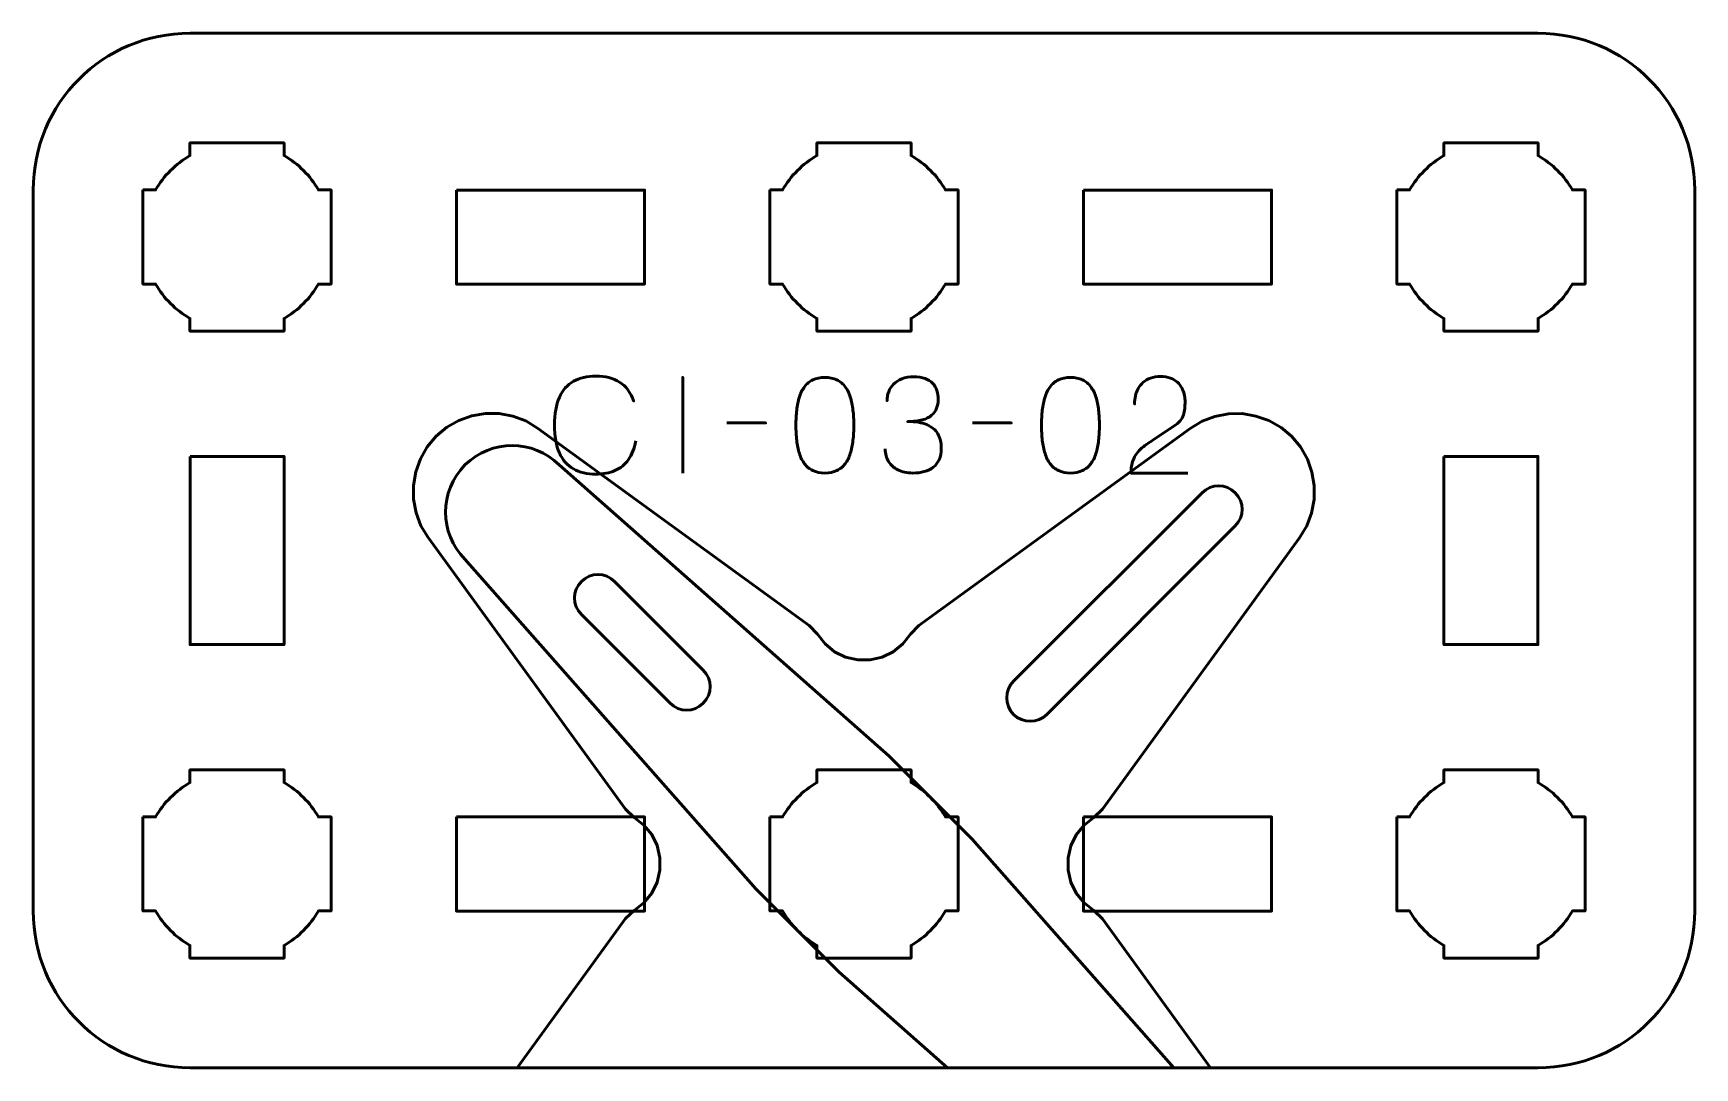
# Model space of a CAD drawing. Header units: centimetres. Extents: x -13.15 to -7.85, y -16.5 to -13.2.
import ezdxf

# ---------------------------------------------------------------- set-up
doc = ezdxf.new("R2010")
doc.units = ezdxf.units.CM
doc.header["$MEASUREMENT"] = 0
doc.layers.add('Layer 1', color=7, linetype='Continuous')

msp = doc.modelspace()

# ---------------------------------------------------------------- linework, layer by layer
at = {"layer": 'Layer 1', "lineweight": 53}
for points, knots in [([(-12.64994, -13.19997), (-12.64994, -13.19997), (-8.35007, -13.19997), (-8.35007, -13.19997), (-8.35007, -13.19997), (-8.07293, -13.19997), (-7.84997, -13.42306), (-7.84997, -13.70006), (-7.84997, -13.70006), (-7.84997, -13.70006), (-7.84997, -15.99993), (-7.84997, -15.99993), (-7.84997, -15.99993), (-7.84997, -16.27707), (-8.07293, -16.50003), (-8.35007, -16.50003), (-8.35007, -16.50003), (-8.35007, -16.50003), (-12.64994, -16.50003), (-12.64994, -16.50003), (-12.64994, -16.50003), (-12.92694, -16.50003), (-13.15003, -16.27707), (-13.15003, -15.99993), (-13.15003, -15.99993), (-13.15003, -15.99993), (-13.15003, -13.70006), (-13.15003, -13.70006), (-13.15003, -13.70006), (-13.15003, -13.42306), (-12.92694, -13.19997), (-12.64994, -13.19997)], [0, 0, 0, 0, 0.125, 0.125, 0.125, 0.125, 0.25, 0.25, 0.25, 0.25, 0.375, 0.375, 0.375, 0.375, 0.5, 0.5, 0.5, 0.5, 0.625, 0.625, 0.625, 0.625, 0.75, 0.75, 0.75, 0.75, 0.875, 0.875, 0.875, 0.875, 1, 1, 1, 1]), ([(-12.8, -13.69994), (-12.8, -13.69994), (-12.7598, -13.69994), (-12.7598, -13.69994), (-12.7598, -13.69994), (-12.73347, -13.65442), (-12.69551, -13.61649), (-12.65, -13.59016), (-12.65, -13.59016), (-12.65, -13.59016), (-12.65, -13.54994), (-12.65, -13.54994), (-12.65, -13.54994), (-12.65, -13.54994), (-12.35, -13.54994), (-12.35, -13.54994), (-12.35, -13.54994), (-12.35, -13.54994), (-12.35, -13.59013), (-12.35, -13.59013), (-12.35, -13.59013), (-12.30447, -13.61646), (-12.26648, -13.65441), (-12.24012, -13.69994), (-12.24012, -13.69994), (-12.24012, -13.69994), (-12.2, -13.69994), (-12.2, -13.69994), (-12.2, -13.69994), (-12.2, -13.69994), (-12.2, -13.84536), (-12.2, -13.84536), (-12.2, -13.84536), (-12.2, -13.84536), (-12.19994, -13.85001), (-12.19994, -13.85001), (-12.19994, -13.85001), (-12.19994, -13.85001), (-12.2, -13.85465), (-12.2, -13.85465), (-12.2, -13.85465), (-12.2, -13.85465), (-12.2, -13.99994), (-12.2, -13.99994), (-12.2, -13.99994), (-12.2, -13.99994), (-12.24007, -13.99994), (-12.24007, -13.99994), (-12.24007, -13.99994), (-12.26642, -14.04551), (-12.30442, -14.08352), (-12.35, -14.10988), (-12.35, -14.10988), (-12.35, -14.10988), (-12.35, -14.14994), (-12.35, -14.14994), (-12.35, -14.14994), (-12.35, -14.14994), (-12.49328, -14.14994), (-12.49328, -14.14994), (-12.49328, -14.14994), (-12.49328, -14.14994), (-12.49995, -14.15002), (-12.49995, -14.15002), (-12.49995, -14.15002), (-12.49995, -14.15002), (-12.50663, -14.14994), (-12.50663, -14.14994), (-12.50663, -14.14994), (-12.50663, -14.14994), (-12.65, -14.14994), (-12.65, -14.14994), (-12.65, -14.14994), (-12.65, -14.14994), (-12.65, -14.10984), (-12.65, -14.10984), (-12.65, -14.10984), (-12.69554, -14.08348), (-12.73352, -14.04549), (-12.75985, -13.99994), (-12.75985, -13.99994), (-12.75985, -13.99994), (-12.8, -13.99994), (-12.8, -13.99994), (-12.8, -13.99994), (-12.8, -13.99994), (-12.8, -13.69994), (-12.8, -13.69994)], [0, 0, 0, 0, 0.0454545, 0.0454545, 0.0454545, 0.0454545, 0.0909091, 0.0909091, 0.0909091, 0.0909091, 0.1363636, 0.1363636, 0.1363636, 0.1363636, 0.1818182, 0.1818182, 0.1818182, 0.1818182, 0.2272727, 0.2272727, 0.2272727, 0.2272727, 0.2727273, 0.2727273, 0.2727273, 0.2727273, 0.3181818, 0.3181818, 0.3181818, 0.3181818, 0.3636364, 0.3636364, 0.3636364, 0.3636364, 0.4090909, 0.4090909, 0.4090909, 0.4090909, 0.4545455, 0.4545455, 0.4545455, 0.4545455, 0.5, 0.5, 0.5, 0.5, 0.5454545, 0.5454545, 0.5454545, 0.5454545, 0.5909091, 0.5909091, 0.5909091, 0.5909091, 0.6363636, 0.6363636, 0.6363636, 0.6363636, 0.6818182, 0.6818182, 0.6818182, 0.6818182, 0.7272727, 0.7272727, 0.7272727, 0.7272727, 0.7727273, 0.7727273, 0.7727273, 0.7727273, 0.8181818, 0.8181818, 0.8181818, 0.8181818, 0.8636364, 0.8636364, 0.8636364, 0.8636364, 0.9090909, 0.9090909, 0.9090909, 0.9090909, 0.9545455, 0.9545455, 0.9545455, 0.9545455, 1, 1, 1, 1]), ([(-10.8, -13.69994), (-10.8, -13.69994), (-10.7598, -13.69994), (-10.7598, -13.69994), (-10.7598, -13.69994), (-10.73347, -13.65442), (-10.69551, -13.61649), (-10.65, -13.59016), (-10.65, -13.59016), (-10.65, -13.59016), (-10.65, -13.54994), (-10.65, -13.54994), (-10.65, -13.54994), (-10.65, -13.54994), (-10.35, -13.54994), (-10.35, -13.54994), (-10.35, -13.54994), (-10.35, -13.54994), (-10.35, -13.59013), (-10.35, -13.59013), (-10.35, -13.59013), (-10.30447, -13.61646), (-10.26648, -13.65441), (-10.24012, -13.69994), (-10.24012, -13.69994), (-10.24012, -13.69994), (-10.2, -13.69994), (-10.2, -13.69994), (-10.2, -13.69994), (-10.2, -13.69994), (-10.2, -13.84536), (-10.2, -13.84536), (-10.2, -13.84536), (-10.2, -13.84536), (-10.19994, -13.85001), (-10.19994, -13.85001), (-10.19994, -13.85001), (-10.19994, -13.85001), (-10.2, -13.85465), (-10.2, -13.85465), (-10.2, -13.85465), (-10.2, -13.85465), (-10.2, -13.99994), (-10.2, -13.99994), (-10.2, -13.99994), (-10.2, -13.99994), (-10.24007, -13.99994), (-10.24007, -13.99994), (-10.24007, -13.99994), (-10.26642, -14.04551), (-10.30442, -14.08352), (-10.35, -14.10988), (-10.35, -14.10988), (-10.35, -14.10988), (-10.35, -14.14994), (-10.35, -14.14994), (-10.35, -14.14994), (-10.35, -14.14994), (-10.49328, -14.14994), (-10.49328, -14.14994), (-10.49328, -14.14994), (-10.49328, -14.14994), (-10.49995, -14.15002), (-10.49995, -14.15002), (-10.49995, -14.15002), (-10.49995, -14.15002), (-10.50663, -14.14994), (-10.50663, -14.14994), (-10.50663, -14.14994), (-10.50663, -14.14994), (-10.65, -14.14994), (-10.65, -14.14994), (-10.65, -14.14994), (-10.65, -14.14994), (-10.65, -14.10984), (-10.65, -14.10984), (-10.65, -14.10984), (-10.69554, -14.08348), (-10.73352, -14.04549), (-10.75985, -13.99994), (-10.75985, -13.99994), (-10.75985, -13.99994), (-10.8, -13.99994), (-10.8, -13.99994), (-10.8, -13.99994), (-10.8, -13.99994), (-10.8, -13.69994), (-10.8, -13.69994)], [0, 0, 0, 0, 0.0454545, 0.0454545, 0.0454545, 0.0454545, 0.0909091, 0.0909091, 0.0909091, 0.0909091, 0.1363636, 0.1363636, 0.1363636, 0.1363636, 0.1818182, 0.1818182, 0.1818182, 0.1818182, 0.2272727, 0.2272727, 0.2272727, 0.2272727, 0.2727273, 0.2727273, 0.2727273, 0.2727273, 0.3181818, 0.3181818, 0.3181818, 0.3181818, 0.3636364, 0.3636364, 0.3636364, 0.3636364, 0.4090909, 0.4090909, 0.4090909, 0.4090909, 0.4545455, 0.4545455, 0.4545455, 0.4545455, 0.5, 0.5, 0.5, 0.5, 0.5454545, 0.5454545, 0.5454545, 0.5454545, 0.5909091, 0.5909091, 0.5909091, 0.5909091, 0.6363636, 0.6363636, 0.6363636, 0.6363636, 0.6818182, 0.6818182, 0.6818182, 0.6818182, 0.7272727, 0.7272727, 0.7272727, 0.7272727, 0.7727273, 0.7727273, 0.7727273, 0.7727273, 0.8181818, 0.8181818, 0.8181818, 0.8181818, 0.8636364, 0.8636364, 0.8636364, 0.8636364, 0.9090909, 0.9090909, 0.9090909, 0.9090909, 0.9545455, 0.9545455, 0.9545455, 0.9545455, 1, 1, 1, 1]), ([(-8.8, -13.69994), (-8.8, -13.69994), (-8.7598, -13.69994), (-8.7598, -13.69994), (-8.7598, -13.69994), (-8.73347, -13.65442), (-8.69551, -13.61649), (-8.65, -13.59016), (-8.65, -13.59016), (-8.65, -13.59016), (-8.65, -13.54994), (-8.65, -13.54994), (-8.65, -13.54994), (-8.65, -13.54994), (-8.35, -13.54994), (-8.35, -13.54994), (-8.35, -13.54994), (-8.35, -13.54994), (-8.35, -13.59013), (-8.35, -13.59013), (-8.35, -13.59013), (-8.30447, -13.61646), (-8.26648, -13.65441), (-8.24012, -13.69994), (-8.24012, -13.69994), (-8.24012, -13.69994), (-8.2, -13.69994), (-8.2, -13.69994), (-8.2, -13.69994), (-8.2, -13.69994), (-8.2, -13.84536), (-8.2, -13.84536), (-8.2, -13.84536), (-8.2, -13.84536), (-8.19994, -13.85001), (-8.19994, -13.85001), (-8.19994, -13.85001), (-8.19994, -13.85001), (-8.2, -13.85465), (-8.2, -13.85465), (-8.2, -13.85465), (-8.2, -13.85465), (-8.2, -13.99994), (-8.2, -13.99994), (-8.2, -13.99994), (-8.2, -13.99994), (-8.24007, -13.99994), (-8.24007, -13.99994), (-8.24007, -13.99994), (-8.26642, -14.04551), (-8.30442, -14.08352), (-8.35, -14.10988), (-8.35, -14.10988), (-8.35, -14.10988), (-8.35, -14.14994), (-8.35, -14.14994), (-8.35, -14.14994), (-8.35, -14.14994), (-8.49328, -14.14994), (-8.49328, -14.14994), (-8.49328, -14.14994), (-8.49328, -14.14994), (-8.49995, -14.15002), (-8.49995, -14.15002), (-8.49995, -14.15002), (-8.49995, -14.15002), (-8.50663, -14.14994), (-8.50663, -14.14994), (-8.50663, -14.14994), (-8.50663, -14.14994), (-8.65, -14.14994), (-8.65, -14.14994), (-8.65, -14.14994), (-8.65, -14.14994), (-8.65, -14.10984), (-8.65, -14.10984), (-8.65, -14.10984), (-8.69554, -14.08348), (-8.73352, -14.04549), (-8.75985, -13.99994), (-8.75985, -13.99994), (-8.75985, -13.99994), (-8.8, -13.99994), (-8.8, -13.99994), (-8.8, -13.99994), (-8.8, -13.99994), (-8.8, -13.69994), (-8.8, -13.69994)], [0, 0, 0, 0, 0.0454545, 0.0454545, 0.0454545, 0.0454545, 0.0909091, 0.0909091, 0.0909091, 0.0909091, 0.1363636, 0.1363636, 0.1363636, 0.1363636, 0.1818182, 0.1818182, 0.1818182, 0.1818182, 0.2272727, 0.2272727, 0.2272727, 0.2272727, 0.2727273, 0.2727273, 0.2727273, 0.2727273, 0.3181818, 0.3181818, 0.3181818, 0.3181818, 0.3636364, 0.3636364, 0.3636364, 0.3636364, 0.4090909, 0.4090909, 0.4090909, 0.4090909, 0.4545455, 0.4545455, 0.4545455, 0.4545455, 0.5, 0.5, 0.5, 0.5, 0.5454545, 0.5454545, 0.5454545, 0.5454545, 0.5909091, 0.5909091, 0.5909091, 0.5909091, 0.6363636, 0.6363636, 0.6363636, 0.6363636, 0.6818182, 0.6818182, 0.6818182, 0.6818182, 0.7272727, 0.7272727, 0.7272727, 0.7272727, 0.7727273, 0.7727273, 0.7727273, 0.7727273, 0.8181818, 0.8181818, 0.8181818, 0.8181818, 0.8636364, 0.8636364, 0.8636364, 0.8636364, 0.9090909, 0.9090909, 0.9090909, 0.9090909, 0.9545455, 0.9545455, 0.9545455, 0.9545455, 1, 1, 1, 1]), ([(-11.79999, -13.70006), (-11.79999, -13.70006), (-11.19998, -13.70006), (-11.19998, -13.70006), (-11.19998, -13.70006), (-11.19998, -13.70006), (-11.19998, -14.00007), (-11.19998, -14.00007), (-11.19998, -14.00007), (-11.19998, -14.00007), (-11.79999, -14.00007), (-11.79999, -14.00007), (-11.79999, -14.00007), (-11.79999, -14.00007), (-11.79999, -13.70006), (-11.79999, -13.70006)], [0, 0, 0, 0, 0.25, 0.25, 0.25, 0.25, 0.5, 0.5, 0.5, 0.5, 0.75, 0.75, 0.75, 0.75, 1, 1, 1, 1]), ([(-9.80002, -13.70006), (-9.80002, -13.70006), (-9.20002, -13.70006), (-9.20002, -13.70006), (-9.20002, -13.70006), (-9.20002, -13.70006), (-9.20002, -14.00007), (-9.20002, -14.00007), (-9.20002, -14.00007), (-9.20002, -14.00007), (-9.80002, -14.00007), (-9.80002, -14.00007), (-9.80002, -14.00007), (-9.80002, -14.00007), (-9.80002, -13.70006), (-9.80002, -13.70006)], [0, 0, 0, 0, 0.25, 0.25, 0.25, 0.25, 0.5, 0.5, 0.5, 0.5, 0.75, 0.75, 0.75, 0.75, 1, 1, 1, 1]), ([(-12.64994, -14.55001), (-12.64994, -14.55001), (-12.34993, -14.55001), (-12.34993, -14.55001), (-12.34993, -14.55001), (-12.34993, -14.55001), (-12.34993, -15.15002), (-12.34993, -15.15002), (-12.34993, -15.15002), (-12.34993, -15.15002), (-12.64994, -15.15002), (-12.64994, -15.15002), (-12.64994, -15.15002), (-12.64994, -15.15002), (-12.64994, -14.55001), (-12.64994, -14.55001)], [0, 0, 0, 0, 0.25, 0.25, 0.25, 0.25, 0.5, 0.5, 0.5, 0.5, 0.75, 0.75, 0.75, 0.75, 1, 1, 1, 1]), ([(-8.65007, -14.55001), (-8.65007, -14.55001), (-8.35007, -14.55001), (-8.35007, -14.55001), (-8.35007, -14.55001), (-8.35007, -14.55001), (-8.35007, -15.15002), (-8.35007, -15.15002), (-8.35007, -15.15002), (-8.35007, -15.15002), (-8.65007, -15.15002), (-8.65007, -15.15002), (-8.65007, -15.15002), (-8.65007, -15.15002), (-8.65007, -14.55001), (-8.65007, -14.55001)], [0, 0, 0, 0, 0.25, 0.25, 0.25, 0.25, 0.5, 0.5, 0.5, 0.5, 0.75, 0.75, 0.75, 0.75, 1, 1, 1, 1]), ([(-9.91663, -15.3727), (-9.94591, -15.40198), (-9.99341, -15.40198), (-10.02269, -15.3727), (-10.02269, -15.3727), (-10.05197, -15.34341), (-10.05197, -15.29591), (-10.02269, -15.26663), (-10.02269, -15.26663), (-10.02269, -15.26663), (-9.42165, -14.66559), (-9.42165, -14.66559), (-9.42165, -14.66559), (-9.39237, -14.63631), (-9.34487, -14.63631), (-9.31558, -14.66559), (-9.31558, -14.66559), (-9.2863, -14.69487), (-9.2863, -14.74237), (-9.31558, -14.77166), (-9.31558, -14.77166), (-9.31558, -14.77166), (-9.91663, -15.3727), (-9.91663, -15.3727)], [0, 0, 0, 0, 0.1666667, 0.1666667, 0.1666667, 0.1666667, 0.3333333, 0.3333333, 0.3333333, 0.3333333, 0.5, 0.5, 0.5, 0.5, 0.6666667, 0.6666667, 0.6666667, 0.6666667, 0.8333333, 0.8333333, 0.8333333, 0.8333333, 1, 1, 1, 1]), ([(-11.29549, -14.94844), (-11.32477, -14.91916), (-11.37228, -14.91916), (-11.40156, -14.94844), (-11.40156, -14.94844), (-11.43084, -14.97772), (-11.43084, -15.02522), (-11.40156, -15.0545), (-11.40156, -15.0545), (-11.40156, -15.0545), (-11.11871, -15.33735), (-11.11871, -15.33735), (-11.11871, -15.33735), (-11.08943, -15.36663), (-11.04193, -15.36663), (-11.01265, -15.33735), (-11.01265, -15.33735), (-10.98337, -15.30807), (-10.98337, -15.26056), (-11.01265, -15.23128), (-11.01265, -15.23128), (-11.01265, -15.23128), (-11.29549, -14.94844), (-11.29549, -14.94844)], [0, 0, 0, 0, 0.1666667, 0.1666667, 0.1666667, 0.1666667, 0.3333333, 0.3333333, 0.3333333, 0.3333333, 0.5, 0.5, 0.5, 0.5, 0.6666667, 0.6666667, 0.6666667, 0.6666667, 0.8333333, 0.8333333, 0.8333333, 0.8333333, 1, 1, 1, 1]), ([(-12.8, -15.69994), (-12.8, -15.69994), (-12.7598, -15.69994), (-12.7598, -15.69994), (-12.7598, -15.69994), (-12.73347, -15.65442), (-12.69551, -15.61649), (-12.65, -15.59016), (-12.65, -15.59016), (-12.65, -15.59016), (-12.65, -15.54994), (-12.65, -15.54994), (-12.65, -15.54994), (-12.65, -15.54994), (-12.35, -15.54994), (-12.35, -15.54994), (-12.35, -15.54994), (-12.35, -15.54994), (-12.35, -15.59013), (-12.35, -15.59013), (-12.35, -15.59013), (-12.30447, -15.61646), (-12.26648, -15.65441), (-12.24012, -15.69994), (-12.24012, -15.69994), (-12.24012, -15.69994), (-12.2, -15.69994), (-12.2, -15.69994), (-12.2, -15.69994), (-12.2, -15.69994), (-12.2, -15.84536), (-12.2, -15.84536), (-12.2, -15.84536), (-12.2, -15.84536), (-12.19994, -15.85001), (-12.19994, -15.85001), (-12.19994, -15.85001), (-12.19994, -15.85001), (-12.2, -15.85465), (-12.2, -15.85465), (-12.2, -15.85465), (-12.2, -15.85465), (-12.2, -15.99994), (-12.2, -15.99994), (-12.2, -15.99994), (-12.2, -15.99994), (-12.24007, -15.99994), (-12.24007, -15.99994), (-12.24007, -15.99994), (-12.26642, -16.04551), (-12.30442, -16.08352), (-12.35, -16.10988), (-12.35, -16.10988), (-12.35, -16.10988), (-12.35, -16.14994), (-12.35, -16.14994), (-12.35, -16.14994), (-12.35, -16.14994), (-12.49328, -16.14994), (-12.49328, -16.14994), (-12.49328, -16.14994), (-12.49328, -16.14994), (-12.49995, -16.15002), (-12.49995, -16.15002), (-12.49995, -16.15002), (-12.49995, -16.15002), (-12.50663, -16.14994), (-12.50663, -16.14994), (-12.50663, -16.14994), (-12.50663, -16.14994), (-12.65, -16.14994), (-12.65, -16.14994), (-12.65, -16.14994), (-12.65, -16.14994), (-12.65, -16.10984), (-12.65, -16.10984), (-12.65, -16.10984), (-12.69554, -16.08348), (-12.73352, -16.04549), (-12.75985, -15.99994), (-12.75985, -15.99994), (-12.75985, -15.99994), (-12.8, -15.99994), (-12.8, -15.99994), (-12.8, -15.99994), (-12.8, -15.99994), (-12.8, -15.69994), (-12.8, -15.69994)], [0, 0, 0, 0, 0.0454545, 0.0454545, 0.0454545, 0.0454545, 0.0909091, 0.0909091, 0.0909091, 0.0909091, 0.1363636, 0.1363636, 0.1363636, 0.1363636, 0.1818182, 0.1818182, 0.1818182, 0.1818182, 0.2272727, 0.2272727, 0.2272727, 0.2272727, 0.2727273, 0.2727273, 0.2727273, 0.2727273, 0.3181818, 0.3181818, 0.3181818, 0.3181818, 0.3636364, 0.3636364, 0.3636364, 0.3636364, 0.4090909, 0.4090909, 0.4090909, 0.4090909, 0.4545455, 0.4545455, 0.4545455, 0.4545455, 0.5, 0.5, 0.5, 0.5, 0.5454545, 0.5454545, 0.5454545, 0.5454545, 0.5909091, 0.5909091, 0.5909091, 0.5909091, 0.6363636, 0.6363636, 0.6363636, 0.6363636, 0.6818182, 0.6818182, 0.6818182, 0.6818182, 0.7272727, 0.7272727, 0.7272727, 0.7272727, 0.7727273, 0.7727273, 0.7727273, 0.7727273, 0.8181818, 0.8181818, 0.8181818, 0.8181818, 0.8636364, 0.8636364, 0.8636364, 0.8636364, 0.9090909, 0.9090909, 0.9090909, 0.9090909, 0.9545455, 0.9545455, 0.9545455, 0.9545455, 1, 1, 1, 1]), ([(-10.8, -15.69994), (-10.8, -15.69994), (-10.7598, -15.69994), (-10.7598, -15.69994), (-10.7598, -15.69994), (-10.73347, -15.65442), (-10.69551, -15.61649), (-10.65, -15.59016), (-10.65, -15.59016), (-10.65, -15.59016), (-10.65, -15.54994), (-10.65, -15.54994), (-10.65, -15.54994), (-10.65, -15.54994), (-10.35, -15.54994), (-10.35, -15.54994), (-10.35, -15.54994), (-10.35, -15.54994), (-10.35, -15.59013), (-10.35, -15.59013), (-10.35, -15.59013), (-10.30447, -15.61646), (-10.26648, -15.65441), (-10.24012, -15.69994), (-10.24012, -15.69994), (-10.24012, -15.69994), (-10.2, -15.69994), (-10.2, -15.69994), (-10.2, -15.69994), (-10.2, -15.69994), (-10.2, -15.84536), (-10.2, -15.84536), (-10.2, -15.84536), (-10.2, -15.84536), (-10.19994, -15.85001), (-10.19994, -15.85001), (-10.19994, -15.85001), (-10.19994, -15.85001), (-10.2, -15.85465), (-10.2, -15.85465), (-10.2, -15.85465), (-10.2, -15.85465), (-10.2, -15.99994), (-10.2, -15.99994), (-10.2, -15.99994), (-10.2, -15.99994), (-10.24007, -15.99994), (-10.24007, -15.99994), (-10.24007, -15.99994), (-10.26642, -16.04551), (-10.30442, -16.08352), (-10.35, -16.10988), (-10.35, -16.10988), (-10.35, -16.10988), (-10.35, -16.14994), (-10.35, -16.14994), (-10.35, -16.14994), (-10.35, -16.14994), (-10.49328, -16.14994), (-10.49328, -16.14994), (-10.49328, -16.14994), (-10.49328, -16.14994), (-10.49995, -16.15002), (-10.49995, -16.15002), (-10.49995, -16.15002), (-10.49995, -16.15002), (-10.50663, -16.14994), (-10.50663, -16.14994), (-10.50663, -16.14994), (-10.50663, -16.14994), (-10.65, -16.14994), (-10.65, -16.14994), (-10.65, -16.14994), (-10.65, -16.14994), (-10.65, -16.10984), (-10.65, -16.10984), (-10.65, -16.10984), (-10.69554, -16.08348), (-10.73352, -16.04549), (-10.75985, -15.99994), (-10.75985, -15.99994), (-10.75985, -15.99994), (-10.8, -15.99994), (-10.8, -15.99994), (-10.8, -15.99994), (-10.8, -15.99994), (-10.8, -15.69994), (-10.8, -15.69994)], [0, 0, 0, 0, 0.0454545, 0.0454545, 0.0454545, 0.0454545, 0.0909091, 0.0909091, 0.0909091, 0.0909091, 0.1363636, 0.1363636, 0.1363636, 0.1363636, 0.1818182, 0.1818182, 0.1818182, 0.1818182, 0.2272727, 0.2272727, 0.2272727, 0.2272727, 0.2727273, 0.2727273, 0.2727273, 0.2727273, 0.3181818, 0.3181818, 0.3181818, 0.3181818, 0.3636364, 0.3636364, 0.3636364, 0.3636364, 0.4090909, 0.4090909, 0.4090909, 0.4090909, 0.4545455, 0.4545455, 0.4545455, 0.4545455, 0.5, 0.5, 0.5, 0.5, 0.5454545, 0.5454545, 0.5454545, 0.5454545, 0.5909091, 0.5909091, 0.5909091, 0.5909091, 0.6363636, 0.6363636, 0.6363636, 0.6363636, 0.6818182, 0.6818182, 0.6818182, 0.6818182, 0.7272727, 0.7272727, 0.7272727, 0.7272727, 0.7727273, 0.7727273, 0.7727273, 0.7727273, 0.8181818, 0.8181818, 0.8181818, 0.8181818, 0.8636364, 0.8636364, 0.8636364, 0.8636364, 0.9090909, 0.9090909, 0.9090909, 0.9090909, 0.9545455, 0.9545455, 0.9545455, 0.9545455, 1, 1, 1, 1]), ([(-8.8, -15.69994), (-8.8, -15.69994), (-8.7598, -15.69994), (-8.7598, -15.69994), (-8.7598, -15.69994), (-8.73347, -15.65442), (-8.69551, -15.61649), (-8.65, -15.59016), (-8.65, -15.59016), (-8.65, -15.59016), (-8.65, -15.54994), (-8.65, -15.54994), (-8.65, -15.54994), (-8.65, -15.54994), (-8.35, -15.54994), (-8.35, -15.54994), (-8.35, -15.54994), (-8.35, -15.54994), (-8.35, -15.59013), (-8.35, -15.59013), (-8.35, -15.59013), (-8.30447, -15.61646), (-8.26648, -15.65441), (-8.24012, -15.69994), (-8.24012, -15.69994), (-8.24012, -15.69994), (-8.2, -15.69994), (-8.2, -15.69994), (-8.2, -15.69994), (-8.2, -15.69994), (-8.2, -15.84536), (-8.2, -15.84536), (-8.2, -15.84536), (-8.2, -15.84536), (-8.19994, -15.85001), (-8.19994, -15.85001), (-8.19994, -15.85001), (-8.19994, -15.85001), (-8.2, -15.85465), (-8.2, -15.85465), (-8.2, -15.85465), (-8.2, -15.85465), (-8.2, -15.99994), (-8.2, -15.99994), (-8.2, -15.99994), (-8.2, -15.99994), (-8.24007, -15.99994), (-8.24007, -15.99994), (-8.24007, -15.99994), (-8.26642, -16.04551), (-8.30442, -16.08352), (-8.35, -16.10988), (-8.35, -16.10988), (-8.35, -16.10988), (-8.35, -16.14994), (-8.35, -16.14994), (-8.35, -16.14994), (-8.35, -16.14994), (-8.49328, -16.14994), (-8.49328, -16.14994), (-8.49328, -16.14994), (-8.49328, -16.14994), (-8.49995, -16.15002), (-8.49995, -16.15002), (-8.49995, -16.15002), (-8.49995, -16.15002), (-8.50663, -16.14994), (-8.50663, -16.14994), (-8.50663, -16.14994), (-8.50663, -16.14994), (-8.65, -16.14994), (-8.65, -16.14994), (-8.65, -16.14994), (-8.65, -16.14994), (-8.65, -16.10984), (-8.65, -16.10984), (-8.65, -16.10984), (-8.69554, -16.08348), (-8.73352, -16.04549), (-8.75985, -15.99994), (-8.75985, -15.99994), (-8.75985, -15.99994), (-8.8, -15.99994), (-8.8, -15.99994), (-8.8, -15.99994), (-8.8, -15.99994), (-8.8, -15.69994), (-8.8, -15.69994)], [0, 0, 0, 0, 0.0454545, 0.0454545, 0.0454545, 0.0454545, 0.0909091, 0.0909091, 0.0909091, 0.0909091, 0.1363636, 0.1363636, 0.1363636, 0.1363636, 0.1818182, 0.1818182, 0.1818182, 0.1818182, 0.2272727, 0.2272727, 0.2272727, 0.2272727, 0.2727273, 0.2727273, 0.2727273, 0.2727273, 0.3181818, 0.3181818, 0.3181818, 0.3181818, 0.3636364, 0.3636364, 0.3636364, 0.3636364, 0.4090909, 0.4090909, 0.4090909, 0.4090909, 0.4545455, 0.4545455, 0.4545455, 0.4545455, 0.5, 0.5, 0.5, 0.5, 0.5454545, 0.5454545, 0.5454545, 0.5454545, 0.5909091, 0.5909091, 0.5909091, 0.5909091, 0.6363636, 0.6363636, 0.6363636, 0.6363636, 0.6818182, 0.6818182, 0.6818182, 0.6818182, 0.7272727, 0.7272727, 0.7272727, 0.7272727, 0.7727273, 0.7727273, 0.7727273, 0.7727273, 0.8181818, 0.8181818, 0.8181818, 0.8181818, 0.8636364, 0.8636364, 0.8636364, 0.8636364, 0.9090909, 0.9090909, 0.9090909, 0.9090909, 0.9545455, 0.9545455, 0.9545455, 0.9545455, 1, 1, 1, 1]), ([(-11.79999, -15.70006), (-11.79999, -15.70006), (-11.19998, -15.70006), (-11.19998, -15.70006), (-11.19998, -15.70006), (-11.19998, -15.70006), (-11.19998, -16.00007), (-11.19998, -16.00007), (-11.19998, -16.00007), (-11.19998, -16.00007), (-11.79999, -16.00007), (-11.79999, -16.00007), (-11.79999, -16.00007), (-11.79999, -16.00007), (-11.79999, -15.70006), (-11.79999, -15.70006)], [0, 0, 0, 0, 0.25, 0.25, 0.25, 0.25, 0.5, 0.5, 0.5, 0.5, 0.75, 0.75, 0.75, 0.75, 1, 1, 1, 1]), ([(-9.79999, -15.70006), (-9.79999, -15.70006), (-9.19998, -15.70006), (-9.19998, -15.70006), (-9.19998, -15.70006), (-9.19998, -15.70006), (-9.19998, -16.00007), (-9.19998, -16.00007), (-9.19998, -16.00007), (-9.19998, -16.00007), (-9.79999, -16.00007), (-9.79999, -16.00007), (-9.79999, -16.00007), (-9.79999, -16.00007), (-9.79999, -15.70006), (-9.79999, -15.70006)], [0, 0, 0, 0, 0.25, 0.25, 0.25, 0.25, 0.5, 0.5, 0.5, 0.5, 0.75, 0.75, 0.75, 0.75, 1, 1, 1, 1])]:
    msp.add_open_spline(points, degree=3, knots=knots, dxfattribs=at)
at = {"layer": 'Layer 1', "color": 5, "lineweight": 53}
for points, knots in [([(-11.22816, -14.50037), (-11.23268, -14.52457), (-11.24058, -14.54454), (-11.25166, -14.5602), (-11.25166, -14.5602), (-11.2628, -14.5758), (-11.27706, -14.58737), (-11.29441, -14.59492), (-11.29441, -14.59492), (-11.3117, -14.60247), (-11.33202, -14.60628), (-11.35516, -14.60621), (-11.35516, -14.60621), (-11.38331, -14.60628), (-11.40723, -14.60084), (-11.42685, -14.58977), (-11.42685, -14.58977), (-11.44646, -14.57876), (-11.46142, -14.56176), (-11.47172, -14.53869), (-11.47172, -14.53869), (-11.48202, -14.51561), (-11.48717, -14.48605), (-11.48724, -14.45), (-11.48724, -14.45), (-11.48717, -14.41409), (-11.48202, -14.38459), (-11.47172, -14.36152), (-11.47172, -14.36152), (-11.46142, -14.33845), (-11.44646, -14.32138), (-11.42685, -14.3103), (-11.42685, -14.3103), (-11.40723, -14.29922), (-11.38331, -14.29372), (-11.35516, -14.29379), (-11.35516, -14.29379), (-11.32503, -14.29372), (-11.29978, -14.30014), (-11.27946, -14.31305), (-11.27946, -14.31305), (-11.25921, -14.32596), (-11.24432, -14.34593), (-11.23494, -14.37295), (-11.23494, -14.37295), (-11.24432, -14.34593), (-11.25921, -14.32596), (-11.27946, -14.31305), (-11.27946, -14.31305), (-11.29978, -14.30014), (-11.32503, -14.29372), (-11.35516, -14.29379), (-11.35516, -14.29379), (-11.38331, -14.29372), (-11.40723, -14.29922), (-11.42685, -14.3103), (-11.42685, -14.3103), (-11.44646, -14.32138), (-11.46142, -14.33845), (-11.47172, -14.36152), (-11.47172, -14.36152), (-11.48202, -14.38459), (-11.48717, -14.41409), (-11.48724, -14.45), (-11.48724, -14.45), (-11.48717, -14.48605), (-11.48202, -14.51561), (-11.47172, -14.53869), (-11.47172, -14.53869), (-11.46142, -14.56176), (-11.44646, -14.57876), (-11.42685, -14.58977), (-11.42685, -14.58977), (-11.40723, -14.60084), (-11.38331, -14.60628), (-11.35516, -14.60621), (-11.35516, -14.60621), (-11.33202, -14.60628), (-11.3117, -14.60247), (-11.29441, -14.59492), (-11.29441, -14.59492), (-11.27706, -14.58737), (-11.2628, -14.5758), (-11.25166, -14.5602), (-11.25166, -14.5602), (-11.24058, -14.54454), (-11.23268, -14.52457), (-11.22816, -14.50037)], [0, 0, 0, 0, 0.0454545, 0.0454545, 0.0454545, 0.0454545, 0.0909091, 0.0909091, 0.0909091, 0.0909091, 0.1363636, 0.1363636, 0.1363636, 0.1363636, 0.1818182, 0.1818182, 0.1818182, 0.1818182, 0.2272727, 0.2272727, 0.2272727, 0.2272727, 0.2727273, 0.2727273, 0.2727273, 0.2727273, 0.3181818, 0.3181818, 0.3181818, 0.3181818, 0.3636364, 0.3636364, 0.3636364, 0.3636364, 0.4090909, 0.4090909, 0.4090909, 0.4090909, 0.4545455, 0.4545455, 0.4545455, 0.4545455, 0.5, 0.5, 0.5, 0.5, 0.5454545, 0.5454545, 0.5454545, 0.5454545, 0.5909091, 0.5909091, 0.5909091, 0.5909091, 0.6363636, 0.6363636, 0.6363636, 0.6363636, 0.6818182, 0.6818182, 0.6818182, 0.6818182, 0.7272727, 0.7272727, 0.7272727, 0.7272727, 0.7727273, 0.7727273, 0.7727273, 0.7727273, 0.8181818, 0.8181818, 0.8181818, 0.8181818, 0.8636364, 0.8636364, 0.8636364, 0.8636364, 0.9090909, 0.9090909, 0.9090909, 0.9090909, 0.9545455, 0.9545455, 0.9545455, 0.9545455, 1, 1, 1, 1]), ([(-11.0783, -14.60282), (-11.0783, -14.60282), (-11.0783, -14.2976), (-11.0783, -14.2976), (-11.0783, -14.2976), (-11.0783, -14.2976), (-11.0783, -14.60282), (-11.0783, -14.60282)], [0, 0, 0, 0, 0.5, 0.5, 0.5, 0.5, 1, 1, 1, 1]), ([(-10.62491, -14.60282), (-10.6101, -14.60275), (-10.59733, -14.60014), (-10.58667, -14.59506), (-10.58667, -14.59506), (-10.57609, -14.58998), (-10.56727, -14.58271), (-10.56022, -14.57347), (-10.56022, -14.57347), (-10.55323, -14.56416), (-10.54773, -14.55315), (-10.54364, -14.54045), (-10.54364, -14.54045), (-10.53961, -14.52775), (-10.53672, -14.51385), (-10.5351, -14.49861), (-10.5351, -14.49861), (-10.5334, -14.48337), (-10.53256, -14.46735), (-10.53263, -14.45042), (-10.53263, -14.45042), (-10.53256, -14.43356), (-10.5334, -14.41754), (-10.5351, -14.40237), (-10.5351, -14.40237), (-10.53672, -14.3872), (-10.53961, -14.37323), (-10.54364, -14.36053), (-10.54364, -14.36053), (-10.54773, -14.3479), (-10.55323, -14.3369), (-10.56022, -14.32751), (-10.56022, -14.32751), (-10.56727, -14.3182), (-10.57609, -14.31093), (-10.58667, -14.30585), (-10.58667, -14.30585), (-10.59733, -14.3007), (-10.6101, -14.29809), (-10.62491, -14.29802), (-10.62491, -14.29802), (-10.63973, -14.29809), (-10.6525, -14.3007), (-10.66316, -14.30585), (-10.66316, -14.30585), (-10.67374, -14.31093), (-10.68256, -14.3182), (-10.68961, -14.32751), (-10.68961, -14.32751), (-10.6966, -14.3369), (-10.7021, -14.3479), (-10.70619, -14.36053), (-10.70619, -14.36053), (-10.71022, -14.37323), (-10.71311, -14.3872), (-10.71473, -14.40237), (-10.71473, -14.40237), (-10.71642, -14.41754), (-10.71727, -14.43356), (-10.7172, -14.45042), (-10.7172, -14.45042), (-10.71727, -14.46735), (-10.71642, -14.48337), (-10.71473, -14.49861), (-10.71473, -14.49861), (-10.71311, -14.51385), (-10.71022, -14.52775), (-10.70619, -14.54045), (-10.70619, -14.54045), (-10.7021, -14.55315), (-10.6966, -14.56416), (-10.68961, -14.57347), (-10.68961, -14.57347), (-10.68256, -14.58271), (-10.67374, -14.58998), (-10.66316, -14.59506), (-10.66316, -14.59506), (-10.6525, -14.60014), (-10.63973, -14.60275), (-10.62491, -14.60282)], [0, 0, 0, 0, 0.05, 0.05, 0.05, 0.05, 0.1, 0.1, 0.1, 0.1, 0.15, 0.15, 0.15, 0.15, 0.2, 0.2, 0.2, 0.2, 0.25, 0.25, 0.25, 0.25, 0.3, 0.3, 0.3, 0.3, 0.35, 0.35, 0.35, 0.35, 0.4, 0.4, 0.4, 0.4, 0.45, 0.45, 0.45, 0.45, 0.5, 0.5, 0.5, 0.5, 0.55, 0.55, 0.55, 0.55, 0.6, 0.6, 0.6, 0.6, 0.65, 0.65, 0.65, 0.65, 0.7, 0.7, 0.7, 0.7, 0.75, 0.75, 0.75, 0.75, 0.8, 0.8, 0.8, 0.8, 0.85, 0.85, 0.85, 0.85, 0.9, 0.9, 0.9, 0.9, 0.95, 0.95, 0.95, 0.95, 1, 1, 1, 1]), ([(-10.62491, -14.60282), (-10.6101, -14.60275), (-10.59733, -14.60014), (-10.58667, -14.59506), (-10.58667, -14.59506), (-10.57609, -14.58998), (-10.56727, -14.58271), (-10.56022, -14.57347), (-10.56022, -14.57347), (-10.55323, -14.56416), (-10.54773, -14.55315), (-10.54364, -14.54045), (-10.54364, -14.54045), (-10.53961, -14.52775), (-10.53672, -14.51385), (-10.5351, -14.49861), (-10.5351, -14.49861), (-10.5334, -14.48337), (-10.53256, -14.46735), (-10.53263, -14.45042), (-10.53263, -14.45042), (-10.53256, -14.43356), (-10.5334, -14.41754), (-10.5351, -14.40237), (-10.5351, -14.40237), (-10.53672, -14.3872), (-10.53961, -14.37323), (-10.54364, -14.36053), (-10.54364, -14.36053), (-10.54773, -14.3479), (-10.55323, -14.3369), (-10.56022, -14.32751), (-10.56022, -14.32751), (-10.56727, -14.3182), (-10.57609, -14.31093), (-10.58667, -14.30585), (-10.58667, -14.30585), (-10.59733, -14.3007), (-10.6101, -14.29809), (-10.62491, -14.29802), (-10.62491, -14.29802), (-10.63973, -14.29809), (-10.6525, -14.3007), (-10.66316, -14.30585), (-10.66316, -14.30585), (-10.67374, -14.31093), (-10.68256, -14.3182), (-10.68961, -14.32751), (-10.68961, -14.32751), (-10.6966, -14.3369), (-10.7021, -14.3479), (-10.70619, -14.36053), (-10.70619, -14.36053), (-10.71022, -14.37323), (-10.71311, -14.3872), (-10.71473, -14.40237), (-10.71473, -14.40237), (-10.71642, -14.41754), (-10.71727, -14.43356), (-10.7172, -14.45042), (-10.7172, -14.45042), (-10.71727, -14.46735), (-10.71642, -14.48337), (-10.71473, -14.49861), (-10.71473, -14.49861), (-10.71311, -14.51385), (-10.71022, -14.52775), (-10.70619, -14.54045), (-10.70619, -14.54045), (-10.7021, -14.55315), (-10.6966, -14.56416), (-10.68961, -14.57347), (-10.68961, -14.57347), (-10.68256, -14.58271), (-10.67374, -14.58998), (-10.66316, -14.59506), (-10.66316, -14.59506), (-10.6525, -14.60014), (-10.63973, -14.60275), (-10.62491, -14.60282)], [0, 0, 0, 0, 0.05, 0.05, 0.05, 0.05, 0.1, 0.1, 0.1, 0.1, 0.15, 0.15, 0.15, 0.15, 0.2, 0.2, 0.2, 0.2, 0.25, 0.25, 0.25, 0.25, 0.3, 0.3, 0.3, 0.3, 0.35, 0.35, 0.35, 0.35, 0.4, 0.4, 0.4, 0.4, 0.45, 0.45, 0.45, 0.45, 0.5, 0.5, 0.5, 0.5, 0.55, 0.55, 0.55, 0.55, 0.6, 0.6, 0.6, 0.6, 0.65, 0.65, 0.65, 0.65, 0.7, 0.7, 0.7, 0.7, 0.75, 0.75, 0.75, 0.75, 0.8, 0.8, 0.8, 0.8, 0.85, 0.85, 0.85, 0.85, 0.9, 0.9, 0.9, 0.9, 0.95, 0.95, 0.95, 0.95, 1, 1, 1, 1]), ([(-10.4323, -14.5262), (-10.43223, -14.54144), (-10.4287, -14.5547), (-10.42172, -14.5662), (-10.42172, -14.5662), (-10.41473, -14.57763), (-10.40478, -14.58659), (-10.3918, -14.59301), (-10.3918, -14.59301), (-10.37882, -14.59943), (-10.36323, -14.60268), (-10.34509, -14.60282), (-10.34509, -14.60282), (-10.33148, -14.60282), (-10.31913, -14.60141), (-10.30791, -14.59845), (-10.30791, -14.59845), (-10.29676, -14.59548), (-10.28717, -14.5909), (-10.27905, -14.58462), (-10.27905, -14.58462), (-10.27094, -14.57834), (-10.26473, -14.57022), (-10.26029, -14.56035), (-10.26029, -14.56035), (-10.25591, -14.5504), (-10.25373, -14.53847), (-10.25366, -14.5245), (-10.25366, -14.5245), (-10.25358, -14.50588), (-10.25739, -14.49014), (-10.26494, -14.47737), (-10.26494, -14.47737), (-10.27249, -14.4646), (-10.28421, -14.45501), (-10.29994, -14.44845), (-10.29994, -14.44845), (-10.31567, -14.44188), (-10.33585, -14.43857), (-10.36033, -14.43857), (-10.36033, -14.43857), (-10.34206, -14.43864), (-10.32675, -14.43695), (-10.31426, -14.43349), (-10.31426, -14.43349), (-10.30184, -14.43003), (-10.2919, -14.42516), (-10.28442, -14.41881), (-10.28442, -14.41881), (-10.27694, -14.41253), (-10.27151, -14.40505), (-10.26826, -14.39645), (-10.26826, -14.39645), (-10.26494, -14.38791), (-10.26332, -14.37853), (-10.26339, -14.3683), (-10.26339, -14.3683), (-10.26332, -14.35806), (-10.26473, -14.34861), (-10.26755, -14.33986), (-10.26755, -14.33986), (-10.27031, -14.33111), (-10.27482, -14.32342), (-10.28096, -14.31686), (-10.28096, -14.31686), (-10.2871, -14.3103), (-10.29521, -14.30515), (-10.30516, -14.30148), (-10.30516, -14.30148), (-10.31518, -14.29781), (-10.32739, -14.29598), (-10.34171, -14.29591), (-10.34171, -14.29591), (-10.35596, -14.29598), (-10.36845, -14.29809), (-10.37903, -14.30219), (-10.37903, -14.30219), (-10.38969, -14.30628), (-10.39843, -14.31185), (-10.40549, -14.31898), (-10.40549, -14.31898), (-10.41247, -14.3261), (-10.4177, -14.33422), (-10.42115, -14.34339), (-10.42115, -14.34339), (-10.42468, -14.35256), (-10.42637, -14.3623), (-10.42637, -14.37253), (-10.42637, -14.37253), (-10.42637, -14.3623), (-10.42468, -14.35256), (-10.42115, -14.34339), (-10.42115, -14.34339), (-10.4177, -14.33422), (-10.41247, -14.3261), (-10.40549, -14.31898), (-10.40549, -14.31898), (-10.39843, -14.31185), (-10.38969, -14.30628), (-10.37903, -14.30219), (-10.37903, -14.30219), (-10.36845, -14.29809), (-10.35596, -14.29598), (-10.34171, -14.29591), (-10.34171, -14.29591), (-10.32739, -14.29598), (-10.31518, -14.29781), (-10.30516, -14.30148), (-10.30516, -14.30148), (-10.29521, -14.30515), (-10.2871, -14.3103), (-10.28096, -14.31686), (-10.28096, -14.31686), (-10.27482, -14.32342), (-10.27031, -14.33111), (-10.26755, -14.33986), (-10.26755, -14.33986), (-10.26473, -14.34861), (-10.26332, -14.35806), (-10.26339, -14.3683), (-10.26339, -14.3683), (-10.26332, -14.37853), (-10.26494, -14.38791), (-10.26826, -14.39645), (-10.26826, -14.39645), (-10.27151, -14.40505), (-10.27694, -14.41253), (-10.28442, -14.41881), (-10.28442, -14.41881), (-10.2919, -14.42516), (-10.30184, -14.43003), (-10.31426, -14.43349), (-10.31426, -14.43349), (-10.32675, -14.43695), (-10.34206, -14.43864), (-10.36033, -14.43857), (-10.36033, -14.43857), (-10.33585, -14.43857), (-10.31567, -14.44188), (-10.29994, -14.44845), (-10.29994, -14.44845), (-10.28421, -14.45501), (-10.27249, -14.4646), (-10.26494, -14.47737), (-10.26494, -14.47737), (-10.25739, -14.49014), (-10.25358, -14.50588), (-10.25366, -14.5245), (-10.25366, -14.5245), (-10.25373, -14.53847), (-10.25591, -14.5504), (-10.26029, -14.56035), (-10.26029, -14.56035), (-10.26473, -14.57022), (-10.27094, -14.57834), (-10.27905, -14.58462), (-10.27905, -14.58462), (-10.28717, -14.5909), (-10.29676, -14.59548), (-10.30791, -14.59845), (-10.30791, -14.59845), (-10.31913, -14.60141), (-10.33148, -14.60282), (-10.34509, -14.60282), (-10.34509, -14.60282), (-10.36323, -14.60268), (-10.37882, -14.59943), (-10.3918, -14.59301), (-10.3918, -14.59301), (-10.40478, -14.58659), (-10.41473, -14.57763), (-10.42172, -14.5662), (-10.42172, -14.5662), (-10.4287, -14.5547), (-10.43223, -14.54144), (-10.4323, -14.5262)], [0, 0, 0, 0, 0.0227273, 0.0227273, 0.0227273, 0.0227273, 0.0454545, 0.0454545, 0.0454545, 0.0454545, 0.0681818, 0.0681818, 0.0681818, 0.0681818, 0.0909091, 0.0909091, 0.0909091, 0.0909091, 0.1136364, 0.1136364, 0.1136364, 0.1136364, 0.1363636, 0.1363636, 0.1363636, 0.1363636, 0.1590909, 0.1590909, 0.1590909, 0.1590909, 0.1818182, 0.1818182, 0.1818182, 0.1818182, 0.2045455, 0.2045455, 0.2045455, 0.2045455, 0.2272727, 0.2272727, 0.2272727, 0.2272727, 0.25, 0.25, 0.25, 0.25, 0.2727273, 0.2727273, 0.2727273, 0.2727273, 0.2954545, 0.2954545, 0.2954545, 0.2954545, 0.3181818, 0.3181818, 0.3181818, 0.3181818, 0.3409091, 0.3409091, 0.3409091, 0.3409091, 0.3636364, 0.3636364, 0.3636364, 0.3636364, 0.3863636, 0.3863636, 0.3863636, 0.3863636, 0.4090909, 0.4090909, 0.4090909, 0.4090909, 0.4318182, 0.4318182, 0.4318182, 0.4318182, 0.4545455, 0.4545455, 0.4545455, 0.4545455, 0.4772727, 0.4772727, 0.4772727, 0.4772727, 0.5, 0.5, 0.5, 0.5, 0.5227273, 0.5227273, 0.5227273, 0.5227273, 0.5454545, 0.5454545, 0.5454545, 0.5454545, 0.5681818, 0.5681818, 0.5681818, 0.5681818, 0.5909091, 0.5909091, 0.5909091, 0.5909091, 0.6136364, 0.6136364, 0.6136364, 0.6136364, 0.6363636, 0.6363636, 0.6363636, 0.6363636, 0.6590909, 0.6590909, 0.6590909, 0.6590909, 0.6818182, 0.6818182, 0.6818182, 0.6818182, 0.7045455, 0.7045455, 0.7045455, 0.7045455, 0.7272727, 0.7272727, 0.7272727, 0.7272727, 0.75, 0.75, 0.75, 0.75, 0.7727273, 0.7727273, 0.7727273, 0.7727273, 0.7954545, 0.7954545, 0.7954545, 0.7954545, 0.8181818, 0.8181818, 0.8181818, 0.8181818, 0.8409091, 0.8409091, 0.8409091, 0.8409091, 0.8636364, 0.8636364, 0.8636364, 0.8636364, 0.8863636, 0.8863636, 0.8863636, 0.8863636, 0.9090909, 0.9090909, 0.9090909, 0.9090909, 0.9318182, 0.9318182, 0.9318182, 0.9318182, 0.9545455, 0.9545455, 0.9545455, 0.9545455, 0.9772727, 0.9772727, 0.9772727, 0.9772727, 1, 1, 1, 1]), ([(-9.84133, -14.60282), (-9.82652, -14.60275), (-9.81375, -14.60014), (-9.80309, -14.59506), (-9.80309, -14.59506), (-9.79251, -14.58998), (-9.78369, -14.58271), (-9.77664, -14.57347), (-9.77664, -14.57347), (-9.76965, -14.56416), (-9.76415, -14.55315), (-9.76006, -14.54045), (-9.76006, -14.54045), (-9.75603, -14.52775), (-9.75314, -14.51385), (-9.75152, -14.49861), (-9.75152, -14.49861), (-9.74982, -14.48337), (-9.74898, -14.46735), (-9.74905, -14.45042), (-9.74905, -14.45042), (-9.74898, -14.43356), (-9.74982, -14.41754), (-9.75152, -14.40237), (-9.75152, -14.40237), (-9.75314, -14.3872), (-9.75603, -14.37323), (-9.76006, -14.36053), (-9.76006, -14.36053), (-9.76415, -14.3479), (-9.76965, -14.3369), (-9.77664, -14.32751), (-9.77664, -14.32751), (-9.78369, -14.3182), (-9.79251, -14.31093), (-9.80309, -14.30585), (-9.80309, -14.30585), (-9.81375, -14.3007), (-9.82652, -14.29809), (-9.84133, -14.29802), (-9.84133, -14.29802), (-9.85615, -14.29809), (-9.86892, -14.3007), (-9.87958, -14.30585), (-9.87958, -14.30585), (-9.89016, -14.31093), (-9.89898, -14.3182), (-9.90603, -14.32751), (-9.90603, -14.32751), (-9.91302, -14.3369), (-9.91852, -14.3479), (-9.92261, -14.36053), (-9.92261, -14.36053), (-9.92664, -14.37323), (-9.92953, -14.3872), (-9.93115, -14.40237), (-9.93115, -14.40237), (-9.93284, -14.41754), (-9.93369, -14.43356), (-9.93362, -14.45042), (-9.93362, -14.45042), (-9.93369, -14.46735), (-9.93284, -14.48337), (-9.93115, -14.49861), (-9.93115, -14.49861), (-9.92953, -14.51385), (-9.92664, -14.52775), (-9.92261, -14.54045), (-9.92261, -14.54045), (-9.91852, -14.55315), (-9.91302, -14.56416), (-9.90603, -14.57347), (-9.90603, -14.57347), (-9.89898, -14.58271), (-9.89016, -14.58998), (-9.87958, -14.59506), (-9.87958, -14.59506), (-9.86892, -14.60014), (-9.85615, -14.60275), (-9.84133, -14.60282)], [0, 0, 0, 0, 0.05, 0.05, 0.05, 0.05, 0.1, 0.1, 0.1, 0.1, 0.15, 0.15, 0.15, 0.15, 0.2, 0.2, 0.2, 0.2, 0.25, 0.25, 0.25, 0.25, 0.3, 0.3, 0.3, 0.3, 0.35, 0.35, 0.35, 0.35, 0.4, 0.4, 0.4, 0.4, 0.45, 0.45, 0.45, 0.45, 0.5, 0.5, 0.5, 0.5, 0.55, 0.55, 0.55, 0.55, 0.6, 0.6, 0.6, 0.6, 0.65, 0.65, 0.65, 0.65, 0.7, 0.7, 0.7, 0.7, 0.75, 0.75, 0.75, 0.75, 0.8, 0.8, 0.8, 0.8, 0.85, 0.85, 0.85, 0.85, 0.9, 0.9, 0.9, 0.9, 0.95, 0.95, 0.95, 0.95, 1, 1, 1, 1]), ([(-9.84133, -14.60282), (-9.82652, -14.60275), (-9.81375, -14.60014), (-9.80309, -14.59506), (-9.80309, -14.59506), (-9.79251, -14.58998), (-9.78369, -14.58271), (-9.77664, -14.57347), (-9.77664, -14.57347), (-9.76965, -14.56416), (-9.76415, -14.55315), (-9.76006, -14.54045), (-9.76006, -14.54045), (-9.75603, -14.52775), (-9.75314, -14.51385), (-9.75152, -14.49861), (-9.75152, -14.49861), (-9.74982, -14.48337), (-9.74898, -14.46735), (-9.74905, -14.45042), (-9.74905, -14.45042), (-9.74898, -14.43356), (-9.74982, -14.41754), (-9.75152, -14.40237), (-9.75152, -14.40237), (-9.75314, -14.3872), (-9.75603, -14.37323), (-9.76006, -14.36053), (-9.76006, -14.36053), (-9.76415, -14.3479), (-9.76965, -14.3369), (-9.77664, -14.32751), (-9.77664, -14.32751), (-9.78369, -14.3182), (-9.79251, -14.31093), (-9.80309, -14.30585), (-9.80309, -14.30585), (-9.81375, -14.3007), (-9.82652, -14.29809), (-9.84133, -14.29802), (-9.84133, -14.29802), (-9.85615, -14.29809), (-9.86892, -14.3007), (-9.87958, -14.30585), (-9.87958, -14.30585), (-9.89016, -14.31093), (-9.89898, -14.3182), (-9.90603, -14.32751), (-9.90603, -14.32751), (-9.91302, -14.3369), (-9.91852, -14.3479), (-9.92261, -14.36053), (-9.92261, -14.36053), (-9.92664, -14.37323), (-9.92953, -14.3872), (-9.93115, -14.40237), (-9.93115, -14.40237), (-9.93284, -14.41754), (-9.93369, -14.43356), (-9.93362, -14.45042), (-9.93362, -14.45042), (-9.93369, -14.46735), (-9.93284, -14.48337), (-9.93115, -14.49861), (-9.93115, -14.49861), (-9.92953, -14.51385), (-9.92664, -14.52775), (-9.92261, -14.54045), (-9.92261, -14.54045), (-9.91852, -14.55315), (-9.91302, -14.56416), (-9.90603, -14.57347), (-9.90603, -14.57347), (-9.89898, -14.58271), (-9.89016, -14.58998), (-9.87958, -14.59506), (-9.87958, -14.59506), (-9.86892, -14.60014), (-9.85615, -14.60275), (-9.84133, -14.60282)], [0, 0, 0, 0, 0.05, 0.05, 0.05, 0.05, 0.1, 0.1, 0.1, 0.1, 0.15, 0.15, 0.15, 0.15, 0.2, 0.2, 0.2, 0.2, 0.25, 0.25, 0.25, 0.25, 0.3, 0.3, 0.3, 0.3, 0.35, 0.35, 0.35, 0.35, 0.4, 0.4, 0.4, 0.4, 0.45, 0.45, 0.45, 0.45, 0.5, 0.5, 0.5, 0.5, 0.55, 0.55, 0.55, 0.55, 0.6, 0.6, 0.6, 0.6, 0.65, 0.65, 0.65, 0.65, 0.7, 0.7, 0.7, 0.7, 0.75, 0.75, 0.75, 0.75, 0.8, 0.8, 0.8, 0.8, 0.85, 0.85, 0.85, 0.85, 0.9, 0.9, 0.9, 0.9, 0.95, 0.95, 0.95, 0.95, 1, 1, 1, 1]), ([(-9.46711, -14.60282), (-9.46711, -14.60282), (-9.64872, -14.60282), (-9.64872, -14.60282), (-9.64872, -14.60282), (-9.64837, -14.59054), (-9.64682, -14.57968), (-9.6442, -14.57036), (-9.6442, -14.57036), (-9.64152, -14.56105), (-9.63793, -14.55287), (-9.63348, -14.54581), (-9.63348, -14.54581), (-9.62896, -14.53876), (-9.62381, -14.53248), (-9.61796, -14.52697), (-9.61796, -14.52697), (-9.6121, -14.5214), (-9.60582, -14.51632), (-9.59905, -14.51152), (-9.59905, -14.51152), (-9.59228, -14.50679), (-9.58529, -14.50207), (-9.57802, -14.49741), (-9.57802, -14.49741), (-9.57802, -14.49741), (-9.50563, -14.44915), (-9.50563, -14.44915), (-9.50563, -14.44915), (-9.49823, -14.44393), (-9.49244, -14.43822), (-9.48835, -14.43208), (-9.48835, -14.43208), (-9.48419, -14.42594), (-9.48129, -14.41945), (-9.47953, -14.4126), (-9.47953, -14.4126), (-9.47784, -14.40583), (-9.47678, -14.39885), (-9.47643, -14.39179), (-9.47643, -14.39179), (-9.47607, -14.38466), (-9.47593, -14.37754), (-9.476, -14.37041), (-9.476, -14.37041), (-9.476, -14.36456), (-9.47678, -14.35828), (-9.47833, -14.3515), (-9.47833, -14.3515), (-9.47995, -14.3448), (-9.48249, -14.3381), (-9.48609, -14.33147), (-9.48609, -14.33147), (-9.48969, -14.32483), (-9.49449, -14.31877), (-9.50048, -14.31326), (-9.50048, -14.31326), (-9.50648, -14.30783), (-9.51389, -14.30346), (-9.52271, -14.30014), (-9.52271, -14.30014), (-9.53153, -14.29682), (-9.5419, -14.29513), (-9.55389, -14.29506), (-9.55389, -14.29506), (-9.56596, -14.29513), (-9.57661, -14.29682), (-9.58579, -14.30007), (-9.58579, -14.30007), (-9.59496, -14.30331), (-9.60279, -14.30783), (-9.60928, -14.31354), (-9.60928, -14.31354), (-9.61577, -14.31926), (-9.62099, -14.32589), (-9.62508, -14.3333), (-9.62508, -14.3333), (-9.62918, -14.34071), (-9.63214, -14.34861), (-9.63404, -14.35694), (-9.63404, -14.35694), (-9.63595, -14.36526), (-9.63687, -14.37373), (-9.63687, -14.38227), (-9.63687, -14.38227), (-9.63687, -14.37373), (-9.63595, -14.36526), (-9.63404, -14.35694), (-9.63404, -14.35694), (-9.63214, -14.34861), (-9.62918, -14.34071), (-9.62508, -14.3333), (-9.62508, -14.3333), (-9.62099, -14.32589), (-9.61577, -14.31926), (-9.60928, -14.31354), (-9.60928, -14.31354), (-9.60279, -14.30783), (-9.59496, -14.30331), (-9.58579, -14.30007), (-9.58579, -14.30007), (-9.57661, -14.29682), (-9.56596, -14.29513), (-9.55389, -14.29506), (-9.55389, -14.29506), (-9.5419, -14.29513), (-9.53153, -14.29682), (-9.52271, -14.30014), (-9.52271, -14.30014), (-9.51389, -14.30346), (-9.50648, -14.30783), (-9.50048, -14.31326), (-9.50048, -14.31326), (-9.49449, -14.31877), (-9.48969, -14.32483), (-9.48609, -14.33147), (-9.48609, -14.33147), (-9.48249, -14.3381), (-9.47995, -14.3448), (-9.47833, -14.3515), (-9.47833, -14.3515), (-9.47678, -14.35828), (-9.476, -14.36456), (-9.476, -14.37041), (-9.476, -14.37041), (-9.47593, -14.37754), (-9.47607, -14.38466), (-9.47643, -14.39179), (-9.47643, -14.39179), (-9.47678, -14.39885), (-9.47784, -14.40583), (-9.47953, -14.4126), (-9.47953, -14.4126), (-9.48129, -14.41945), (-9.48419, -14.42594), (-9.48835, -14.43208), (-9.48835, -14.43208), (-9.49244, -14.43822), (-9.49823, -14.44393), (-9.50563, -14.44915), (-9.50563, -14.44915), (-9.50563, -14.44915), (-9.57802, -14.49741), (-9.57802, -14.49741), (-9.57802, -14.49741), (-9.58529, -14.50207), (-9.59228, -14.50679), (-9.59905, -14.51152), (-9.59905, -14.51152), (-9.60582, -14.51632), (-9.6121, -14.5214), (-9.61796, -14.52697), (-9.61796, -14.52697), (-9.62381, -14.53248), (-9.62896, -14.53876), (-9.63348, -14.54581), (-9.63348, -14.54581), (-9.63793, -14.55287), (-9.64152, -14.56105), (-9.6442, -14.57036), (-9.6442, -14.57036), (-9.64682, -14.57968), (-9.64837, -14.59054), (-9.64872, -14.60282), (-9.64872, -14.60282), (-9.64872, -14.60282), (-9.46711, -14.60282), (-9.46711, -14.60282)], [0, 0, 0, 0, 0.0238095, 0.0238095, 0.0238095, 0.0238095, 0.047619, 0.047619, 0.047619, 0.047619, 0.0714286, 0.0714286, 0.0714286, 0.0714286, 0.0952381, 0.0952381, 0.0952381, 0.0952381, 0.1190476, 0.1190476, 0.1190476, 0.1190476, 0.1428571, 0.1428571, 0.1428571, 0.1428571, 0.1666667, 0.1666667, 0.1666667, 0.1666667, 0.1904762, 0.1904762, 0.1904762, 0.1904762, 0.2142857, 0.2142857, 0.2142857, 0.2142857, 0.2380952, 0.2380952, 0.2380952, 0.2380952, 0.2619048, 0.2619048, 0.2619048, 0.2619048, 0.2857143, 0.2857143, 0.2857143, 0.2857143, 0.3095238, 0.3095238, 0.3095238, 0.3095238, 0.3333333, 0.3333333, 0.3333333, 0.3333333, 0.3571429, 0.3571429, 0.3571429, 0.3571429, 0.3809524, 0.3809524, 0.3809524, 0.3809524, 0.4047619, 0.4047619, 0.4047619, 0.4047619, 0.4285714, 0.4285714, 0.4285714, 0.4285714, 0.452381, 0.452381, 0.452381, 0.452381, 0.4761905, 0.4761905, 0.4761905, 0.4761905, 0.5, 0.5, 0.5, 0.5, 0.5238095, 0.5238095, 0.5238095, 0.5238095, 0.547619, 0.547619, 0.547619, 0.547619, 0.5714286, 0.5714286, 0.5714286, 0.5714286, 0.5952381, 0.5952381, 0.5952381, 0.5952381, 0.6190476, 0.6190476, 0.6190476, 0.6190476, 0.6428571, 0.6428571, 0.6428571, 0.6428571, 0.6666667, 0.6666667, 0.6666667, 0.6666667, 0.6904762, 0.6904762, 0.6904762, 0.6904762, 0.7142857, 0.7142857, 0.7142857, 0.7142857, 0.7380952, 0.7380952, 0.7380952, 0.7380952, 0.7619048, 0.7619048, 0.7619048, 0.7619048, 0.7857143, 0.7857143, 0.7857143, 0.7857143, 0.8095238, 0.8095238, 0.8095238, 0.8095238, 0.8333333, 0.8333333, 0.8333333, 0.8333333, 0.8571429, 0.8571429, 0.8571429, 0.8571429, 0.8809524, 0.8809524, 0.8809524, 0.8809524, 0.9047619, 0.9047619, 0.9047619, 0.9047619, 0.9285714, 0.9285714, 0.9285714, 0.9285714, 0.952381, 0.952381, 0.952381, 0.952381, 0.9761905, 0.9761905, 0.9761905, 0.9761905, 1, 1, 1, 1]), ([(-11.54126, -14.4598), (-11.54126, -14.4598), (-10.67532, -15.08937), (-10.67532, -15.08937), (-10.67532, -15.08937), (-10.67532, -15.08937), (-10.64843, -15.11738), (-10.64843, -15.11738), (-10.64843, -15.11738), (-10.64843, -15.11738), (-10.62435, -15.14819), (-10.62435, -15.14819), (-10.62435, -15.14819), (-10.62435, -15.14819), (-10.5941, -15.17283), (-10.5941, -15.17283), (-10.5941, -15.17283), (-10.5941, -15.17283), (-10.55882, -15.19019), (-10.55882, -15.19019), (-10.55882, -15.19019), (-10.55882, -15.19019), (-10.5196, -15.19916), (-10.5196, -15.19916), (-10.5196, -15.19916), (-10.5196, -15.19916), (-10.48039, -15.19915), (-10.48039, -15.19915), (-10.48039, -15.19915), (-10.48039, -15.19915), (-10.44231, -15.19019), (-10.44231, -15.19019), (-10.44231, -15.19019), (-10.44231, -15.19019), (-10.40646, -15.17338), (-10.40646, -15.17338), (-10.40646, -15.17338), (-10.40646, -15.17338), (-10.37565, -15.14818), (-10.37565, -15.14818), (-10.37565, -15.14818), (-10.37565, -15.14818), (-10.35158, -15.11738), (-10.35158, -15.11738), (-10.35158, -15.11738), (-10.35158, -15.11738), (-10.32525, -15.08881), (-10.32525, -15.08881), (-10.32525, -15.08881), (-10.32525, -15.08881), (-9.4593, -14.46036), (-9.4593, -14.46036), (-9.4593, -14.46036), (-9.4593, -14.46036), (-9.42177, -14.43739), (-9.42177, -14.43739), (-9.42177, -14.43739), (-9.42177, -14.43739), (-9.38089, -14.42228), (-9.38089, -14.42228), (-9.38089, -14.42228), (-9.38089, -14.42228), (-9.33775, -14.41387), (-9.33775, -14.41387), (-9.33775, -14.41387), (-9.33775, -14.41387), (-9.29351, -14.41331), (-9.29351, -14.41331), (-9.29351, -14.41331), (-9.29351, -14.41331), (-9.24982, -14.42115), (-9.24982, -14.42115), (-9.24982, -14.42115), (-9.24982, -14.42115), (-9.20837, -14.43572), (-9.20837, -14.43572), (-9.20837, -14.43572), (-9.20837, -14.43572), (-9.16973, -14.45756), (-9.16973, -14.45756), (-9.16973, -14.45756), (-9.16973, -14.45756), (-9.13612, -14.48556), (-9.13612, -14.48556), (-9.13612, -14.48556), (-9.13612, -14.48556), (-9.10755, -14.51973), (-9.10755, -14.51973), (-9.10755, -14.51973), (-9.10755, -14.51973), (-9.08571, -14.55838), (-9.08571, -14.55838), (-9.08571, -14.55838), (-9.08571, -14.55838), (-9.07114, -14.59982), (-9.07114, -14.59982), (-9.07114, -14.59982), (-9.07114, -14.59982), (-9.06386, -14.64296), (-9.06386, -14.64296), (-9.06386, -14.64296), (-9.06386, -14.64296), (-9.06442, -14.6872), (-9.06442, -14.6872), (-9.06442, -14.6872), (-9.06442, -14.6872), (-9.07227, -14.7309), (-9.07227, -14.7309), (-9.07227, -14.7309), (-9.07227, -14.7309), (-9.08738, -14.77178), (-9.08738, -14.77178), (-9.08738, -14.77178), (-9.08738, -14.77178), (-9.11035, -14.80931), (-9.11035, -14.80931), (-9.11035, -14.80931), (-9.11035, -14.80931), (-9.73936, -15.6747), (-9.73936, -15.6747), (-9.73936, -15.6747), (-9.73936, -15.6747), (-9.76738, -15.70158), (-9.76738, -15.70158), (-9.76738, -15.70158), (-9.76738, -15.70158), (-9.79817, -15.72566), (-9.79817, -15.72566), (-9.79817, -15.72566), (-9.79817, -15.72566), (-9.82337, -15.75647), (-9.82337, -15.75647), (-9.82337, -15.75647), (-9.82337, -15.75647), (-9.84018, -15.79232), (-9.84018, -15.79232), (-9.84018, -15.79232), (-9.84018, -15.79232), (-9.84914, -15.83039), (-9.84914, -15.83039), (-9.84914, -15.83039), (-9.84914, -15.83039), (-9.84915, -15.86961), (-9.84915, -15.86961), (-9.84915, -15.86961), (-9.84915, -15.86961), (-9.84075, -15.90826), (-9.84075, -15.90826), (-9.84075, -15.90826), (-9.84075, -15.90826), (-9.82338, -15.94355), (-9.82338, -15.94355), (-9.82338, -15.94355), (-9.82338, -15.94355), (-9.79818, -15.97436), (-9.79818, -15.97436), (-9.79818, -15.97436), (-9.79818, -15.97436), (-9.76737, -15.99844), (-9.76737, -15.99844), (-9.76737, -15.99844), (-9.76737, -15.99844), (-9.73936, -16.02532), (-9.73936, -16.02532), (-9.73936, -16.02532), (-9.73936, -16.02532), (-9.39436, -16.49997), (-9.39436, -16.49997), (-9.39436, -16.49997), (-9.39436, -16.49997), (-11.60601, -16.49997), (-11.60601, -16.49997), (-11.60601, -16.49997), (-11.60601, -16.49997), (-11.26064, -16.0242), (-11.26064, -16.0242), (-11.26064, -16.0242), (-11.26064, -16.0242), (-11.23263, -15.99844), (-11.23263, -15.99844), (-11.23263, -15.99844), (-11.23263, -15.99844), (-11.20183, -15.97436), (-11.20183, -15.97436), (-11.20183, -15.97436), (-11.20183, -15.97436), (-11.17662, -15.94355), (-11.17662, -15.94355), (-11.17662, -15.94355), (-11.17662, -15.94355), (-11.15982, -15.9077), (-11.15982, -15.9077), (-11.15982, -15.9077), (-11.15982, -15.9077), (-11.15086, -15.86961), (-11.15086, -15.86961), (-11.15086, -15.86961), (-11.15086, -15.86961), (-11.15085, -15.83041), (-11.15085, -15.83041), (-11.15085, -15.83041), (-11.15085, -15.83041), (-11.15982, -15.79119), (-11.15982, -15.79119), (-11.15982, -15.79119), (-11.15982, -15.79119), (-11.17718, -15.75591), (-11.17718, -15.75591), (-11.17718, -15.75591), (-11.17718, -15.75591), (-11.20182, -15.72567), (-11.20182, -15.72567), (-11.20182, -15.72567), (-11.20182, -15.72567), (-11.23263, -15.70158), (-11.23263, -15.70158), (-11.23263, -15.70158), (-11.23263, -15.70158), (-11.26064, -15.67469), (-11.26064, -15.67469), (-11.26064, -15.67469), (-11.26064, -15.67469), (-11.89021, -14.80875), (-11.89021, -14.80875), (-11.89021, -14.80875), (-11.89021, -14.80875), (-11.91317, -14.77123), (-11.91317, -14.77123), (-11.91317, -14.77123), (-11.91317, -14.77123), (-11.92886, -14.72978), (-11.92886, -14.72978), (-11.92886, -14.72978), (-11.92886, -14.72978), (-11.93669, -14.68609), (-11.93669, -14.68609), (-11.93669, -14.68609), (-11.93669, -14.68609), (-11.9367, -14.6424), (-11.9367, -14.6424), (-11.9367, -14.6424), (-11.9367, -14.6424), (-11.92998, -14.59872), (-11.92998, -14.59872), (-11.92998, -14.59872), (-11.92998, -14.59872), (-11.91485, -14.55783), (-11.91485, -14.55783), (-11.91485, -14.55783), (-11.91485, -14.55783), (-11.893, -14.51917), (-11.893, -14.51917), (-11.893, -14.51917), (-11.893, -14.51917), (-11.86444, -14.485), (-11.86444, -14.485), (-11.86444, -14.485), (-11.86444, -14.485), (-11.83083, -14.457), (-11.83083, -14.457), (-11.83083, -14.457), (-11.83083, -14.457), (-11.79218, -14.43516), (-11.79218, -14.43516), (-11.79218, -14.43516), (-11.79218, -14.43516), (-11.75129, -14.42003), (-11.75129, -14.42003), (-11.75129, -14.42003), (-11.75129, -14.42003), (-11.70761, -14.41331), (-11.70761, -14.41331), (-11.70761, -14.41331), (-11.70761, -14.41331), (-11.66392, -14.41332), (-11.66392, -14.41332), (-11.66392, -14.41332), (-11.66392, -14.41332), (-11.62022, -14.42115), (-11.62022, -14.42115), (-11.62022, -14.42115), (-11.62022, -14.42115), (-11.57878, -14.43684), (-11.57878, -14.43684), (-11.57878, -14.43684), (-11.57878, -14.43684), (-11.54126, -14.4598), (-11.54126, -14.4598)], [0, 0, 0, 0, 0.0138889, 0.0138889, 0.0138889, 0.0138889, 0.0277778, 0.0277778, 0.0277778, 0.0277778, 0.0416667, 0.0416667, 0.0416667, 0.0416667, 0.0555556, 0.0555556, 0.0555556, 0.0555556, 0.0694444, 0.0694444, 0.0694444, 0.0694444, 0.0833333, 0.0833333, 0.0833333, 0.0833333, 0.0972222, 0.0972222, 0.0972222, 0.0972222, 0.1111111, 0.1111111, 0.1111111, 0.1111111, 0.125, 0.125, 0.125, 0.125, 0.1388889, 0.1388889, 0.1388889, 0.1388889, 0.1527778, 0.1527778, 0.1527778, 0.1527778, 0.1666667, 0.1666667, 0.1666667, 0.1666667, 0.1805556, 0.1805556, 0.1805556, 0.1805556, 0.1944444, 0.1944444, 0.1944444, 0.1944444, 0.2083333, 0.2083333, 0.2083333, 0.2083333, 0.2222222, 0.2222222, 0.2222222, 0.2222222, 0.2361111, 0.2361111, 0.2361111, 0.2361111, 0.25, 0.25, 0.25, 0.25, 0.2638889, 0.2638889, 0.2638889, 0.2638889, 0.2777778, 0.2777778, 0.2777778, 0.2777778, 0.2916667, 0.2916667, 0.2916667, 0.2916667, 0.3055556, 0.3055556, 0.3055556, 0.3055556, 0.3194444, 0.3194444, 0.3194444, 0.3194444, 0.3333333, 0.3333333, 0.3333333, 0.3333333, 0.3472222, 0.3472222, 0.3472222, 0.3472222, 0.3611111, 0.3611111, 0.3611111, 0.3611111, 0.375, 0.375, 0.375, 0.375, 0.3888889, 0.3888889, 0.3888889, 0.3888889, 0.4027778, 0.4027778, 0.4027778, 0.4027778, 0.4166667, 0.4166667, 0.4166667, 0.4166667, 0.4305556, 0.4305556, 0.4305556, 0.4305556, 0.4444444, 0.4444444, 0.4444444, 0.4444444, 0.4583333, 0.4583333, 0.4583333, 0.4583333, 0.4722222, 0.4722222, 0.4722222, 0.4722222, 0.4861111, 0.4861111, 0.4861111, 0.4861111, 0.5, 0.5, 0.5, 0.5, 0.5138889, 0.5138889, 0.5138889, 0.5138889, 0.5277778, 0.5277778, 0.5277778, 0.5277778, 0.5416667, 0.5416667, 0.5416667, 0.5416667, 0.5555556, 0.5555556, 0.5555556, 0.5555556, 0.5694444, 0.5694444, 0.5694444, 0.5694444, 0.5833333, 0.5833333, 0.5833333, 0.5833333, 0.5972222, 0.5972222, 0.5972222, 0.5972222, 0.6111111, 0.6111111, 0.6111111, 0.6111111, 0.625, 0.625, 0.625, 0.625, 0.6388889, 0.6388889, 0.6388889, 0.6388889, 0.6527778, 0.6527778, 0.6527778, 0.6527778, 0.6666667, 0.6666667, 0.6666667, 0.6666667, 0.6805556, 0.6805556, 0.6805556, 0.6805556, 0.6944444, 0.6944444, 0.6944444, 0.6944444, 0.7083333, 0.7083333, 0.7083333, 0.7083333, 0.7222222, 0.7222222, 0.7222222, 0.7222222, 0.7361111, 0.7361111, 0.7361111, 0.7361111, 0.75, 0.75, 0.75, 0.75, 0.7638889, 0.7638889, 0.7638889, 0.7638889, 0.7777778, 0.7777778, 0.7777778, 0.7777778, 0.7916667, 0.7916667, 0.7916667, 0.7916667, 0.8055556, 0.8055556, 0.8055556, 0.8055556, 0.8194444, 0.8194444, 0.8194444, 0.8194444, 0.8333333, 0.8333333, 0.8333333, 0.8333333, 0.8472222, 0.8472222, 0.8472222, 0.8472222, 0.8611111, 0.8611111, 0.8611111, 0.8611111, 0.875, 0.875, 0.875, 0.875, 0.8888889, 0.8888889, 0.8888889, 0.8888889, 0.9027778, 0.9027778, 0.9027778, 0.9027778, 0.9166667, 0.9166667, 0.9166667, 0.9166667, 0.9305556, 0.9305556, 0.9305556, 0.9305556, 0.9444444, 0.9444444, 0.9444444, 0.9444444, 0.9583333, 0.9583333, 0.9583333, 0.9583333, 0.9722222, 0.9722222, 0.9722222, 0.9722222, 0.9861111, 0.9861111, 0.9861111, 0.9861111, 1, 1, 1, 1]), ([(-10.93733, -14.44322), (-10.93733, -14.44322), (-10.81414, -14.44322), (-10.81414, -14.44322), (-10.81414, -14.44322), (-10.81414, -14.44322), (-10.93733, -14.44322), (-10.93733, -14.44322)], [0, 0, 0, 0, 0.5, 0.5, 0.5, 0.5, 1, 1, 1, 1]), ([(-10.15375, -14.44322), (-10.15375, -14.44322), (-10.03056, -14.44322), (-10.03056, -14.44322), (-10.03056, -14.44322), (-10.03056, -14.44322), (-10.15375, -14.44322), (-10.15375, -14.44322)], [0, 0, 0, 0, 0.5, 0.5, 0.5, 0.5, 1, 1, 1, 1]), ([(-10.57955, -16.19471), (-10.57955, -16.19471), (-10.84471, -15.92955), (-10.84471, -15.92955), (-10.84471, -15.92955), (-10.84471, -15.92955), (-11.77279, -14.87773), (-11.77279, -14.87773), (-11.77279, -14.87773), (-11.85555, -14.79497), (-11.85555, -14.65997), (-11.77279, -14.57721), (-11.77279, -14.57721), (-11.69003, -14.49445), (-11.55503, -14.49445), (-11.47227, -14.57721), (-11.47227, -14.57721), (-11.47227, -14.57721), (-10.42045, -15.50529), (-10.42045, -15.50529), (-10.42045, -15.50529), (-10.42045, -15.50529), (-10.15529, -15.77045), (-10.15529, -15.77045), (-10.15529, -15.77045), (-10.15529, -15.77045), (-9.51159, -16.49997), (-9.51159, -16.49997), (-9.51159, -16.49997), (-9.51159, -16.49997), (-10.23359, -16.49997), (-10.23359, -16.49997), (-10.23359, -16.49997), (-10.23359, -16.49997), (-10.57955, -16.19471), (-10.57955, -16.19471)], [0, 0, 0, 0, 0.1111111, 0.1111111, 0.1111111, 0.1111111, 0.2222222, 0.2222222, 0.2222222, 0.2222222, 0.3333333, 0.3333333, 0.3333333, 0.3333333, 0.4444444, 0.4444444, 0.4444444, 0.4444444, 0.5555556, 0.5555556, 0.5555556, 0.5555556, 0.6666667, 0.6666667, 0.6666667, 0.6666667, 0.7777778, 0.7777778, 0.7777778, 0.7777778, 0.8888889, 0.8888889, 0.8888889, 0.8888889, 1, 1, 1, 1])]:
    msp.add_open_spline(points, degree=3, knots=knots, dxfattribs=at)

doc.saveas('drawing.dxf')
